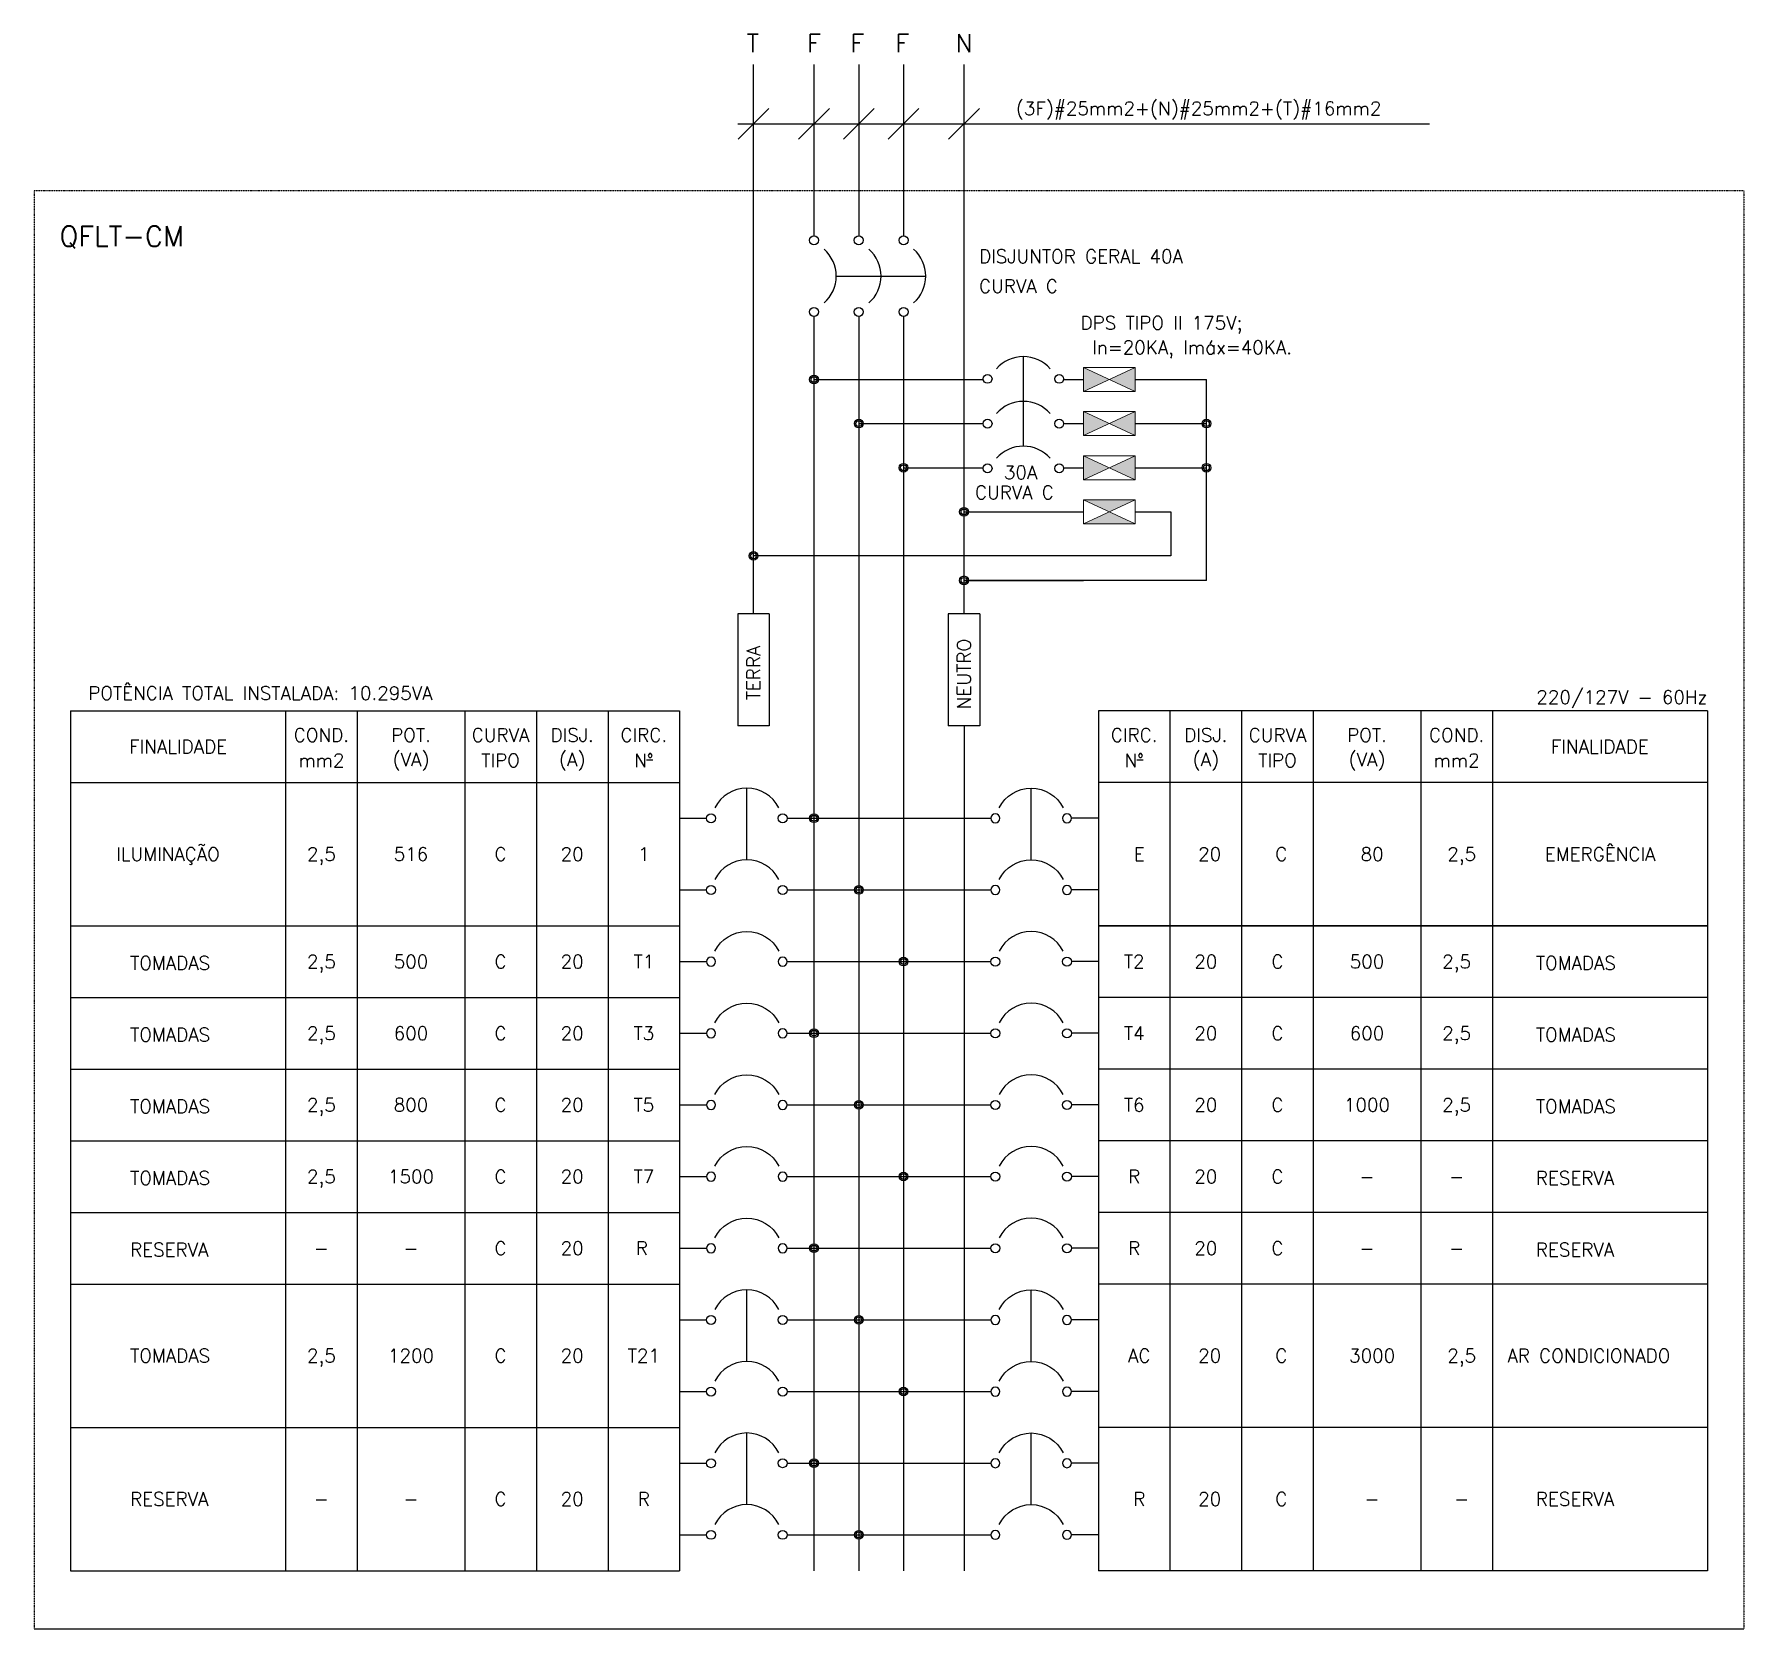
# Model space of a CAD drawing. Header units: millimetres. Extents: x 27525 to 1347740, y 16401 to 59429.
# Drawn here: x 677474 to 687019, y 17438 to 26340 of the extents above; entities that cross this region are included whole.
import ezdxf
from ezdxf.enums import TextEntityAlignment as Align

# ---------------------------------------------------------------- set-up
doc = ezdxf.new("R2010")
doc.units = ezdxf.units.MM
doc.linetypes.add('DIVIDE', pattern=[1.25, 0.5, -0.25, 0, -0.25, 0, -0.25])
for name, color, linetype in [('DET-010', 7, 'Continuous'), ('DET-015', 1, 'DIVIDE'), ('DET-025', 3, 'Continuous'), ('DET-060', 4, 'Continuous'), ('ELETRICA', 3, 'Continuous'), ('LINHA3', 3, 'Continuous'), ('PERFILADO', 2, 'Continuous')]:
    doc.layers.add(name, color=color, linetype=linetype)
doc.layers.add('Elétrica', color=7, linetype='Continuous', lineweight=18, true_color=0x0000e0)
doc.styles.add('R140', font='romans.shx', dxfattribs={"width": 0.85, "height": 0.175})
doc.styles.add('R60', font='romans.shx', dxfattribs={"height": 0.15})
doc.styles.add('R80', font='romans.shx', dxfattribs={"height": 0.1})

msp = doc.modelspace()

# ---------------------------------------------------------------- texts
at = {"layer": 'DET-025'}
for s, height, style, p in [('T', 100, 'R80', (681451.864, 26239.995)), ('F', 100, 'R80', (681789.364, 26239.995)), ('F', 100, 'R80', (682031.912, 26239.995)), ('F', 100, 'R80', (682281.912, 26239.995)), ('N', 100, 'R80', (682619.412, 26239.995)), ('(3F)#25mm2+(N)#25mm2+(T)#16mm2', 75, 'R60', (682954.515, 25888.26)), ('DISJUNTOR GERAL 40A', 75, 'R60', (682749.425, 25062.533)), ('CURVA C', 75, 'R60', (682749.425, 24895.777)), ('DPS TIPO II 175V;', 75, 'R60', (683316.019, 24691.111)), (' In=20KA, Imáx=40KA.', 75, 'R60', (683329.69, 24554.504)), ('30A', 75, 'R60', (682888.279, 23856.333)), ('CURVA C', 75, 'R60', (682726.598, 23744.519)), ('POTÊNCIA TOTAL INSTALADA: 10.295VA', 75, 'R60', (677775.97, 22624.299))]:
    msp.add_text(s, height=height, dxfattribs=dict(at, style=style)).set_placement(p)
at = {"layer": 'DET-025', "style": 'R60'}
for s, p in [('TERRA', (681527.884, 22622.165)), ('NEUTRO', (682702.884, 22572.598))]:
    msp.add_text(s, height=75, rotation=90, dxfattribs=at).set_placement(p)
msp.add_text('220/127V - 60Hz', height=75, dxfattribs=at).set_placement((686815.384, 22639.423), align=Align.MIDDLE_RIGHT)
for s, p in [('COND.', (679077.884, 22427.508)), ('POT.', (679577.884, 22427.508)), ('CURVA', (680077.884, 22427.508)), ('DISJ.', (680477.884, 22427.508)), ('CIRC.', (680877.884, 22427.508)), ('CIRC.', (683615.384, 22427.508)), ('DISJ.', (684015.384, 22427.508)), ('CURVA', (684415.384, 22427.508)), ('POT.', (684915.384, 22427.508)), ('COND.', (685415.384, 22427.508)), ('FINALIDADE', (678277.884, 22362.858)), ('(VA)', (679577.884, 22286.116)), ('(A)', (680477.884, 22286.116)), ('(A)', (684015.384, 22286.116)), ('(VA)', (684915.384, 22286.116)), ('FINALIDADE', (686215.384, 22362.858)), ('mm2', (679077.884, 22286.116)), ('TIPO', (680077.884, 22286.116)), ('N%%d', (680877.884, 22286.116)), ('N%%d', (683615.384, 22286.116)), ('TIPO', (684415.384, 22286.116)), ('mm2', (685415.384, 22286.116))]:
    msp.add_text(s, height=75, dxfattribs=at).set_placement(p, align=Align.MIDDLE)
at = {"layer": 'ELETRICA', "style": 'R140'}
msp.add_text('QFLT-CM', height=112.5, dxfattribs=at).set_placement((677615.283, 25155.967))

# ---------------------------------------------------------------- blocks, each defined once
blk = doc.blocks.new('BI-L')
at = {"layer": 'DET-025'}
for p, q in [((0, 0.8), (0, 0)), ((1.2, 0.8), (1.2, 0)), ((1.6, 0.8), (1.6, 0)), ((2.2, 0.8), (2.2, 0)), ((2.6, 0.8), (2.6, 0)), ((3, 0.8), (3, 0)), ((3.4, 0.8), (3.4, 0)), ((3.775, 0.3686), (3.775, 0.7686)), ((3.4, 0.6), (3.55, 0.6)), ((3.4, 0.2), (3.55, 0.2)), ((0, 0), (3.4, 0))]:
    blk.add_line(p, q, dxfattribs=at)
for centre in [(3.575, 0.6), (3.975, 0.6), (3.575, 0.2), (3.975, 0.2)]:
    blk.add_circle(centre, 0.025, dxfattribs=at)
for centre in [(3.775, 0.5686), (3.775, 0.1686)]:
    blk.add_arc(centre, 0.2, 26.66296, 153.33704, dxfattribs=at)
at = {"layer": 'DET-025', "style": 'R60', "oblique": -180, "text_generation_flag": 6}
blk.add_attdef('FINALIDADE', text='', height=0.075, rotation=180, dxfattribs=at).set_placement((0.1968, 0.4), align=Align.MIDDLE_LEFT)
for tag, p in [('MM2', (1.4, 0.4)), ('POTENCIA', (1.9, 0.4)), ('CURVA', (2.4, 0.4)), ('DISJ', (2.8, 0.4)), ('CTO', (3.2, 0.4))]:
    blk.add_attdef(tag, text='', height=0.075, rotation=180, dxfattribs=at).set_placement(p, align=Align.MIDDLE_CENTER)
blk = doc.blocks.new('MONO-RN')
at = {"layer": 'DET-025'}
for p, q in [((0, 0), (0, -0.4)), ((0.4, 0), (0.4, -0.4)), ((0.8, 0), (0.8, -0.4)), ((1.2, 0), (1.2, -0.4)), ((1.8, 0), (1.8, -0.4)), ((2.2, 0), (2.2, -0.4)), ((3.4, 0), (3.4, -0.4)), ((0, -0.2), (-0.15, -0.2)), ((3.4, -0.4), (0, -0.4))]:
    blk.add_line(p, q, dxfattribs=at)
for centre in [(-0.575, -0.2), (-0.175, -0.2)]:
    blk.add_circle(centre, 0.025, dxfattribs=at)
blk.add_arc((-0.375, -0.2314), 0.2, 26.66296, 153.33704, dxfattribs=at)
at = {"layer": 'DET-025', "style": 'R60'}
for tag, p in [('CTO', (0.2, -0.2)), ('DISJ', (0.6, -0.2)), ('CURVA', (1, -0.2)), ('POTENCIA', (1.5, -0.2)), ('MM2', (2, -0.2))]:
    blk.add_attdef(tag, text='', height=0.075, dxfattribs=at).set_placement(p, align=Align.MIDDLE_CENTER)
blk.add_attdef('FINALIDADE', text='', height=0.075, dxfattribs=at).set_placement((2.4, -0.2), align=Align.MIDDLE_LEFT)
blk = doc.blocks.new('BI-R')
at = {"layer": 'DET-025'}
for p, q in [((0, 0.8), (0, 0)), ((1.2, 0.8), (1.2, 0)), ((1.6, 0.8), (1.6, 0)), ((2.2, 0.8), (2.2, 0)), ((2.6, 0.8), (2.6, 0)), ((3, 0.8), (3, 0)), ((3.4, 0.8), (3.4, 0)), ((3.775, 0.3686), (3.775, 0.7686)), ((3.4, 0.6), (3.55, 0.6)), ((3.4, 0.2), (3.55, 0.2)), ((0, 0), (3.4, 0))]:
    blk.add_line(p, q, dxfattribs=at)
for centre in [(3.575, 0.6), (3.975, 0.6), (3.575, 0.2), (3.975, 0.2)]:
    blk.add_circle(centre, 0.025, dxfattribs=at)
for centre in [(3.775, 0.5686), (3.775, 0.1686)]:
    blk.add_arc(centre, 0.2, 26.66296, 153.33704, dxfattribs=at)
at = {"layer": 'DET-025', "style": 'R60'}
blk.add_attdef('FINALIDADE', text='', height=0.075, dxfattribs=at).set_placement((0.1968, 0.4), align=Align.MIDDLE_LEFT)
for tag, p in [('MM2', (1.4, 0.4)), ('POTENCIA', (1.9, 0.4)), ('CURVA', (2.4, 0.4)), ('DISJ', (2.8, 0.4)), ('CTO', (3.2, 0.4))]:
    blk.add_attdef(tag, text='', height=0.075, dxfattribs=at).set_placement(p, align=Align.MIDDLE_CENTER)

# ---------------------------------------------------------------- hatches: boundary and pattern name
at = {"layer": 'Elétrica'}
h = msp.add_hatch(color=1, dxfattribs=at)
h.paths.add_polyline_path([(683476.604, 24412.064), (683620.965, 24345.033), (683620.965, 24479.094)])
h.paths.add_polyline_path([(683476.604, 24412.064), (683332.243, 24479.094), (683332.243, 24345.033)])
h = msp.add_hatch(color=1, dxfattribs=at)
h.paths.add_polyline_path([(683476.604, 24166.076), (683620.965, 24099.045), (683620.965, 24233.106)])
h.paths.add_polyline_path([(683476.604, 24166.076), (683332.243, 24233.106), (683332.243, 24099.045)])
h = msp.add_hatch(color=1, dxfattribs=at)
h.paths.add_polyline_path([(683476.604, 23920.088), (683620.965, 23853.057), (683620.965, 23987.118)])
h.paths.add_polyline_path([(683476.604, 23920.088), (683332.243, 23987.118), (683332.243, 23853.057)])
h = msp.add_hatch(color=1, dxfattribs=at)
h.paths.add_polyline_path([(683332.243, 23741.13), (683476.604, 23674.1), (683620.965, 23741.13)])
h.paths.add_polyline_path([(683476.604, 23674.1), (683332.243, 23607.07), (683620.965, 23607.07)])

# ---------------------------------------------------------------- linework, layer by layer
at = {"layer": 'DET-010'}
for p, q in [((681404.557, 25753.531), (681576.211, 25925.185)), ((681742.057, 25753.531), (681913.711, 25925.185)), ((681992.057, 25753.531), (682163.711, 25925.185)), ((682242.057, 25753.531), (682413.711, 25925.185)), ((682579.557, 25753.531), (682751.211, 25925.185)), ((681403.263, 25839.358), (685264.057, 25839.358))]:
    msp.add_line(p, q, dxfattribs=at)
at = {"layer": 'DET-015', "linetype": 'DIVIDE'}
for p, q in [((677474.334, 25467.828), (687018.935, 25467.828)), ((677474.334, 25467.828), (677474.334, 17438.374)), ((687018.935, 25467.828), (687018.935, 17438.374))]:
    msp.add_line(p, q, dxfattribs=at)
at = {"layer": 'DET-025'}
for p, q in [((681952.026, 24989.63), (682452.026, 24989.63)), ((682996.758, 24040.218), (682996.758, 24540.218)), ((677677.884, 22562.858), (681077.884, 22562.858)), ((677677.884, 22562.858), (677677.884, 22162.858)), ((678077.884, 22562.858), (681077.884, 22562.858)), ((678877.884, 22562.858), (678877.884, 22162.858)), ((679277.884, 22562.858), (679277.884, 22162.858)), ((679877.884, 22562.858), (679877.884, 22162.858)), ((680277.884, 22562.858), (680277.884, 22162.858)), ((680677.884, 22562.858), (680677.884, 22162.858)), ((681077.884, 22562.858), (681077.884, 22162.858)), ((686415.384, 22562.858), (683415.384, 22562.858)), ((686815.384, 22562.858), (683415.384, 22562.858)), ((683415.384, 22562.858), (683415.384, 22162.858)), ((683815.384, 22562.858), (683815.384, 22162.858)), ((684215.384, 22562.858), (684215.384, 22162.858)), ((684615.384, 22562.858), (684615.384, 22162.858)), ((685215.384, 22562.858), (685215.384, 22162.858)), ((685615.384, 22562.858), (685615.384, 22162.858)), ((686815.384, 22562.858), (686815.384, 22162.858)), ((680893.273, 22289.01), (680928.028, 22289.01)), ((683630.773, 22289.01), (683665.528, 22289.01)), ((677677.884, 22162.858), (681077.884, 22162.858)), ((686815.384, 22162.858), (683415.384, 22162.858)), ((681677.884, 21962.858), (682815.384, 21962.858)), ((681677.884, 21562.858), (682815.384, 21562.858)), ((681677.884, 21162.858), (682815.384, 21162.858)), ((681677.884, 20762.858), (682815.384, 20762.858)), ((681677.884, 20362.858), (682815.384, 20362.858)), ((681677.884, 19962.858), (682815.384, 19962.858)), ((681677.884, 19562.858), (682815.384, 19562.858)), ((681677.884, 19162.858), (682815.384, 19162.858)), ((681677.884, 19162.858), (682815.384, 19162.858)), ((681677.884, 18762.858), (682815.384, 18762.858)), ((681677.884, 18362.858), (682815.384, 18362.858)), ((681677.884, 17962.858), (682815.384, 17962.858))]:
    msp.add_line(p, q, dxfattribs=at)
for centre, radius in [((681827.884, 25189.63), 25), ((682077.884, 25189.63), 25), ((682327.884, 25189.63), 25), ((681827.884, 24789.63), 25), ((682077.884, 24789.63), 25), ((682327.884, 24789.63), 25), ((681827.884, 24412.064), 24.3), ((682796.758, 24416.076), 25), ((683196.758, 24416.076), 25), ((681827.884, 24412.064), 16.2), ((682077.884, 24166.076), 24.3), ((682077.884, 24166.076), 16.2), ((682796.758, 24166.076), 25), ((683196.758, 24166.076), 25), ((684018.46, 24166.076), 24.3), ((684018.46, 24166.076), 16.2), ((682327.884, 23920.088), 24.3), ((682327.884, 23920.088), 16.2), ((682796.758, 23916.076), 25), ((683196.758, 23916.076), 25), ((684018.46, 23920.088), 24.3), ((684018.46, 23920.088), 16.2), ((682665.384, 23674.1), 24.3), ((682665.384, 23674.1), 16.2), ((681490.384, 23428.112), 24.3), ((681490.384, 23428.112), 16.2), ((682665.384, 23291.199), 24.3), ((682665.384, 23291.199), 16.2), ((681827.884, 21962.858), 24.3), ((681827.884, 21962.858), 16.2), ((682077.884, 21562.858), 24.3), ((682077.884, 21562.858), 16.2), ((682327.884, 21162.858), 24.3), ((682327.884, 21162.858), 16.2), ((681827.884, 20762.858), 24.3), ((681827.884, 20762.858), 16.2), ((682077.884, 20362.858), 24.3), ((682077.884, 20362.858), 16.2), ((682327.884, 19962.858), 24.3), ((682327.884, 19962.858), 16.2), ((681827.884, 19562.858), 24.3), ((681827.884, 19562.858), 16.2), ((682077.884, 19162.858), 24.3), ((682077.884, 19162.858), 16.2), ((682327.884, 18762.858), 24.3), ((682327.884, 18762.858), 16.2), ((681827.884, 18362.858), 24.3), ((681827.884, 18362.858), 16.2), ((682077.884, 17962.858), 24.3), ((682077.884, 17962.858), 16.2)]:
    msp.add_circle(centre, radius, dxfattribs=at)
for centre, start, end in [((681752.026, 24989.63), 311.4096221, 48.5903779), ((682002.026, 24989.63), 311.4096221, 48.5903779), ((682252.026, 24989.63), 311.4096221, 48.5903779), ((682996.758, 24340.218), 41.4096221, 138.5903779), ((682996.758, 24090.218), 41.4096221, 138.5903779), ((682996.758, 23840.218), 41.4096221, 138.5903779)]:
    msp.add_arc(centre, 200, start, end, dxfattribs=at)
at = {"layer": 'DET-060'}
for p, q in [((681490.384, 23103.615), (681490.384, 26170.742)), ((681827.884, 26170.742), (681827.884, 25214.63)), ((682077.884, 26170.742), (682077.884, 25214.63)), ((682327.884, 26170.742), (682327.884, 25214.63)), ((682665.384, 23103.615), (682665.384, 26170.742)), ((681827.884, 24764.63), (681827.884, 17762.858)), ((682077.884, 24764.63), (682077.884, 17762.858)), ((682327.884, 24764.63), (682327.884, 17762.858)), ((681827.884, 24412.064), (682772.082, 24412.064)), ((683221.434, 24412.064), (683332.243, 24412.064)), ((683620.965, 24412.064), (684018.46, 24412.064)), ((684018.46, 23291.199), (684018.46, 24412.064)), ((682077.884, 24166.076), (682771.758, 24166.076)), ((683221.758, 24166.076), (683332.243, 24166.076)), ((683620.965, 24166.076), (684018.46, 24166.076)), ((682327.884, 23920.088), (682772.082, 23920.088)), ((683221.434, 23920.088), (683332.243, 23920.088)), ((683620.965, 23920.088), (684018.46, 23920.088)), ((682665.384, 23674.1), (683332.243, 23674.1)), ((683620.965, 23674.1), (683819.712, 23674.1)), ((683819.712, 23674.1), (683819.712, 23428.112)), ((683819.712, 23428.112), (681490.384, 23428.112)), ((682665.384, 23291.199), (683332.243, 23291.199)), ((684018.46, 23291.199), (682665.384, 23291.199)), ((681577.884, 23103.615), (681402.884, 23103.615)), ((681402.884, 23103.615), (681402.884, 22478.615)), ((681577.884, 23103.615), (681577.884, 22478.615)), ((682752.884, 23103.615), (682577.884, 23103.615)), ((682577.884, 23103.615), (682577.884, 22478.615)), ((682752.884, 23103.615), (682752.884, 22478.615)), ((681577.884, 22478.615), (681402.884, 22478.615)), ((682752.884, 22478.615), (682577.884, 22478.615)), ((682665.384, 22478.615), (682665.384, 17762.858))]:
    msp.add_line(p, q, dxfattribs=at)
at = {"layer": 'Elétrica'}
for p, q in [((683620.965, 24479.094), (683332.243, 24345.033)), ((683620.965, 24345.033), (683332.243, 24479.094)), ((683620.965, 24233.106), (683332.243, 24099.045)), ((683620.965, 23987.118), (683332.243, 23853.057)), ((683620.965, 23853.057), (683332.243, 23987.118)), ((683620.965, 23607.07), (683332.243, 23741.13)), ((683620.965, 23741.13), (683332.243, 23607.07))]:
    msp.add_line(p, q, dxfattribs=at)
at = {"layer": 'Elétrica', "color": 1}
msp.add_line((683620.965, 24099.045), (683332.243, 24233.106), dxfattribs=at)
at = {"layer": 'Elétrica'}
for points in [[(683620.965, 24479.094), (683620.965, 24345.033), (683332.243, 24345.033), (683332.243, 24479.094)], [(683620.965, 24233.106), (683620.965, 24099.045), (683332.243, 24099.045), (683332.243, 24233.106)], [(683620.965, 23987.118), (683620.965, 23853.057), (683332.243, 23853.057), (683332.243, 23987.118)], [(683620.965, 23741.13), (683620.965, 23607.07), (683332.243, 23607.07), (683332.243, 23741.13)]]:
    msp.add_lwpolyline(points, close=True, dxfattribs=at)
at = {"layer": 'LINHA3'}
for p, q in [((677677.884, 21362.858), (681077.884, 21362.858)), ((683415.384, 21362.858), (686815.384, 21362.858))]:
    msp.add_line(p, q, dxfattribs=at)
at = {"layer": 'PERFILADO', "color": 1, "linetype": 'Continuous', "lineweight": -2, "ltscale": 50}
msp.add_line((677474.334, 17438.374), (687018.935, 17438.374), dxfattribs=at)

# ---------------------------------------------------------------- block references
ref = msp.add_blockref('BI-L', (677677.884, 21362.858), dxfattribs=dict(xscale=1000, yscale=1000, zscale=1000))
ref.add_attrib('MM2', '2,5', dxfattribs={"layer": 'DET-025', "height": 75, "rotation": 180, "style": 'R60', "text_generation_flag": 6}).set_placement((679077.884, 21762.858), align=Align.MIDDLE_CENTER)
ref.add_attrib('FINALIDADE', 'ILUMINAÇÃO', dxfattribs={"layer": 'DET-025', "height": 75, "rotation": 180, "style": 'R60', "text_generation_flag": 6}).set_placement((677931.949, 21762.844), align=Align.MIDDLE_LEFT)
ref.add_attrib('CURVA', 'C', dxfattribs={"layer": 'DET-025', "height": 75, "rotation": 180, "style": 'R60', "text_generation_flag": 6}).set_placement((680077.884, 21762.858), align=Align.MIDDLE_CENTER)
ref.add_attrib('POTENCIA', '516', dxfattribs={"layer": 'DET-025', "height": 75, "rotation": 180, "style": 'R60', "text_generation_flag": 6}).set_placement((679577.884, 21762.858), align=Align.MIDDLE_CENTER)
ref.add_attrib('DISJ', '20', dxfattribs={"layer": 'DET-025', "height": 75, "rotation": 180, "style": 'R60', "text_generation_flag": 6}).set_placement((680477.884, 21762.858), align=Align.MIDDLE_CENTER)
ref.add_attrib('CTO', '1', dxfattribs={"layer": 'DET-025', "height": 75, "rotation": 180, "style": 'R60', "text_generation_flag": 6}).set_placement((680877.884, 21762.858), align=Align.MIDDLE_CENTER)
ref = msp.add_blockref('BI-L', (677677.884, 18562.858), dxfattribs=dict(xscale=1000, yscale=1000, zscale=1000))
ref.add_attrib('MM2', '2,5', dxfattribs={"layer": 'DET-025', "height": 75, "rotation": 180, "style": 'R60', "text_generation_flag": 6}).set_placement((679077.884, 18962.858), align=Align.MIDDLE_CENTER)
ref.add_attrib('FINALIDADE', 'TOMADAS', dxfattribs={"layer": 'DET-025', "height": 75, "rotation": 180, "style": 'R60', "text_generation_flag": 6}).set_placement((678009.595, 18962.844), align=Align.MIDDLE_LEFT)
ref.add_attrib('CURVA', 'C', dxfattribs={"layer": 'DET-025', "height": 75, "rotation": 180, "style": 'R60', "text_generation_flag": 6}).set_placement((680077.884, 18962.858), align=Align.MIDDLE_CENTER)
ref.add_attrib('POTENCIA', '1200', dxfattribs={"layer": 'DET-025', "height": 75, "rotation": 180, "style": 'R60', "text_generation_flag": 6}).set_placement((679577.884, 18962.858), align=Align.MIDDLE_CENTER)
ref.add_attrib('DISJ', '20', dxfattribs={"layer": 'DET-025', "height": 75, "rotation": 180, "style": 'R60', "text_generation_flag": 6}).set_placement((680477.884, 18962.858), align=Align.MIDDLE_CENTER)
ref.add_attrib('CTO', 'T21', dxfattribs={"layer": 'DET-025', "height": 75, "rotation": 180, "style": 'R60', "text_generation_flag": 6}).set_placement((680877.884, 18962.858), align=Align.MIDDLE_CENTER)
ref = msp.add_blockref('BI-L', (677677.884, 17762.858), dxfattribs=dict(xscale=1000, yscale=1000, zscale=1000))
ref.add_attrib('MM2', '-', dxfattribs={"layer": 'DET-025', "height": 75, "rotation": 180, "style": 'R60', "text_generation_flag": 6}).set_placement((679077.884, 18162.858), align=Align.MIDDLE_CENTER)
ref.add_attrib('FINALIDADE', 'RESERVA', dxfattribs={"layer": 'DET-025', "height": 75, "rotation": 180, "style": 'R60', "text_generation_flag": 6}).set_placement((678009.595, 18162.844), align=Align.MIDDLE_LEFT)
ref.add_attrib('CURVA', 'C', dxfattribs={"layer": 'DET-025', "height": 75, "rotation": 180, "style": 'R60', "text_generation_flag": 6}).set_placement((680077.884, 18162.858), align=Align.MIDDLE_CENTER)
ref.add_attrib('POTENCIA', '-', dxfattribs={"layer": 'DET-025', "height": 75, "rotation": 180, "style": 'R60', "text_generation_flag": 6}).set_placement((679577.884, 18162.858), align=Align.MIDDLE_CENTER)
ref.add_attrib('DISJ', '20', dxfattribs={"layer": 'DET-025', "height": 75, "rotation": 180, "style": 'R60', "text_generation_flag": 6}).set_placement((680477.884, 18162.858), align=Align.MIDDLE_CENTER)
ref.add_attrib('CTO', 'R', dxfattribs={"layer": 'DET-025', "height": 75, "rotation": 180, "style": 'R60', "text_generation_flag": 6}).set_placement((680877.884, 18162.858), align=Align.MIDDLE_CENTER)
at = {"layer": 'DET-025'}
ref = msp.add_blockref('BI-R', (686815.384, 21362.858), dxfattribs=dict(at, xscale=-1000, yscale=1000, zscale=1000))
ref.add_attrib('FINALIDADE', 'EMERGÊNCIA', dxfattribs={"height": 75, "style": 'R60'}).set_placement((685908.241, 21762.844), align=Align.MIDDLE_LEFT)
ref.add_attrib('MM2', '2,5', dxfattribs={"height": 75, "style": 'R60'}).set_placement((685443.956, 21762.858), align=Align.MIDDLE_CENTER)
ref.add_attrib('CURVA', 'C', dxfattribs={"height": 75, "style": 'R60'}).set_placement((684436.813, 21762.858), align=Align.MIDDLE_CENTER)
ref.add_attrib('POTENCIA', '80', dxfattribs={"height": 75, "style": 'R60'}).set_placement((684943.956, 21762.858), align=Align.MIDDLE_CENTER)
ref.add_attrib('DISJ', '20', dxfattribs={"height": 75, "style": 'R60'}).set_placement((684036.813, 21762.858), align=Align.MIDDLE_CENTER)
ref.add_attrib('CTO', 'E', dxfattribs={"height": 75, "style": 'R60'}).set_placement((683643.956, 21762.858), align=Align.MIDDLE_CENTER)
ref = msp.add_blockref('MONO-RN', (681077.884, 21362.858), dxfattribs=dict(at, xscale=-1000, yscale=1000, zscale=1000))
ref.add_attrib('CURVA', 'C', dxfattribs={"height": 75, "style": 'R60'}).set_placement((680077.884, 21162.858), align=Align.MIDDLE_CENTER)
ref.add_attrib('POTENCIA', '500', dxfattribs={"height": 75, "style": 'R60'}).set_placement((679577.884, 21162.858), align=Align.MIDDLE_CENTER)
ref.add_attrib('FINALIDADE', 'TOMADAS', dxfattribs={"height": 75, "style": 'R60'}).set_placement((678009.595, 21154.85), align=Align.MIDDLE_LEFT)
ref.add_attrib('MM2', '2,5', dxfattribs={"height": 75, "style": 'R60'}).set_placement((679077.884, 21162.858), align=Align.MIDDLE_CENTER)
ref.add_attrib('CTO', 'T1', dxfattribs={"height": 75, "style": 'R60'}).set_placement((680877.884, 21162.858), align=Align.MIDDLE_CENTER)
ref.add_attrib('DISJ', '20', dxfattribs={"height": 75, "style": 'R60'}).set_placement((680477.884, 21162.858), align=Align.MIDDLE_CENTER)
ref = msp.add_blockref('MONO-RN', (683415.384, 21362.858), dxfattribs=dict(at, xscale=1000, yscale=1000, zscale=1000))
ref.add_attrib('CURVA', 'C', dxfattribs={"height": 75, "style": 'R60'}).set_placement((684415.384, 21162.858), align=Align.MIDDLE_CENTER)
ref.add_attrib('POTENCIA', '500', dxfattribs={"height": 75, "style": 'R60'}).set_placement((684915.384, 21162.858), align=Align.MIDDLE_CENTER)
ref.add_attrib('FINALIDADE', 'TOMADAS', dxfattribs={"height": 75, "style": 'R60'}).set_placement((685857.872, 21154.85), align=Align.MIDDLE_LEFT)
ref.add_attrib('MM2', '2,5', dxfattribs={"height": 75, "style": 'R60'}).set_placement((685415.384, 21162.858), align=Align.MIDDLE_CENTER)
ref.add_attrib('CTO', 'T2', dxfattribs={"height": 75, "style": 'R60'}).set_placement((683615.384, 21162.858), align=Align.MIDDLE_CENTER)
ref.add_attrib('DISJ', '20', dxfattribs={"height": 75, "style": 'R60'}).set_placement((684015.384, 21162.858), align=Align.MIDDLE_CENTER)
ref = msp.add_blockref('MONO-RN', (681077.884, 20962.858), dxfattribs=dict(at, xscale=-1000, yscale=1000, zscale=1000))
ref.add_attrib('CURVA', 'C', dxfattribs={"height": 75, "style": 'R60'}).set_placement((680077.884, 20762.858), align=Align.MIDDLE_CENTER)
ref.add_attrib('POTENCIA', '600', dxfattribs={"height": 75, "style": 'R60'}).set_placement((679577.884, 20762.858), align=Align.MIDDLE_CENTER)
ref.add_attrib('FINALIDADE', 'TOMADAS', dxfattribs={"height": 75, "style": 'R60'}).set_placement((678009.595, 20754.85), align=Align.MIDDLE_LEFT)
ref.add_attrib('MM2', '2,5', dxfattribs={"height": 75, "style": 'R60'}).set_placement((679077.884, 20762.858), align=Align.MIDDLE_CENTER)
ref.add_attrib('CTO', 'T3', dxfattribs={"height": 75, "style": 'R60'}).set_placement((680877.884, 20762.858), align=Align.MIDDLE_CENTER)
ref.add_attrib('DISJ', '20', dxfattribs={"height": 75, "style": 'R60'}).set_placement((680477.884, 20762.858), align=Align.MIDDLE_CENTER)
ref = msp.add_blockref('MONO-RN', (683415.384, 20962.858), dxfattribs=dict(at, xscale=1000, yscale=1000, zscale=1000))
ref.add_attrib('CURVA', 'C', dxfattribs={"height": 75, "style": 'R60'}).set_placement((684415.384, 20762.858), align=Align.MIDDLE_CENTER)
ref.add_attrib('POTENCIA', '600', dxfattribs={"height": 75, "style": 'R60'}).set_placement((684915.384, 20762.858), align=Align.MIDDLE_CENTER)
ref.add_attrib('FINALIDADE', 'TOMADAS', dxfattribs={"height": 75, "style": 'R60'}).set_placement((685857.872, 20754.85), align=Align.MIDDLE_LEFT)
ref.add_attrib('MM2', '2,5', dxfattribs={"height": 75, "style": 'R60'}).set_placement((685415.384, 20762.858), align=Align.MIDDLE_CENTER)
ref.add_attrib('CTO', 'T4', dxfattribs={"height": 75, "style": 'R60'}).set_placement((683615.384, 20762.858), align=Align.MIDDLE_CENTER)
ref.add_attrib('DISJ', '20', dxfattribs={"height": 75, "style": 'R60'}).set_placement((684015.384, 20762.858), align=Align.MIDDLE_CENTER)
ref = msp.add_blockref('MONO-RN', (681077.884, 20562.858), dxfattribs=dict(at, xscale=-1000, yscale=1000, zscale=1000))
ref.add_attrib('CURVA', 'C', dxfattribs={"height": 75, "style": 'R60'}).set_placement((680077.884, 20362.858), align=Align.MIDDLE_CENTER)
ref.add_attrib('POTENCIA', '800', dxfattribs={"height": 75, "style": 'R60'}).set_placement((679577.884, 20362.858), align=Align.MIDDLE_CENTER)
ref.add_attrib('FINALIDADE', 'TOMADAS', dxfattribs={"height": 75, "style": 'R60'}).set_placement((678009.595, 20354.85), align=Align.MIDDLE_LEFT)
ref.add_attrib('MM2', '2,5', dxfattribs={"height": 75, "style": 'R60'}).set_placement((679077.884, 20362.858), align=Align.MIDDLE_CENTER)
ref.add_attrib('CTO', 'T5', dxfattribs={"height": 75, "style": 'R60'}).set_placement((680877.884, 20362.858), align=Align.MIDDLE_CENTER)
ref.add_attrib('DISJ', '20', dxfattribs={"height": 75, "style": 'R60'}).set_placement((680477.884, 20362.858), align=Align.MIDDLE_CENTER)
ref = msp.add_blockref('MONO-RN', (683415.384, 20562.858), dxfattribs=dict(at, xscale=1000, yscale=1000, zscale=1000))
ref.add_attrib('CURVA', 'C', dxfattribs={"height": 75, "style": 'R60'}).set_placement((684415.384, 20362.858), align=Align.MIDDLE_CENTER)
ref.add_attrib('POTENCIA', '1000', dxfattribs={"height": 75, "style": 'R60'}).set_placement((684915.384, 20362.858), align=Align.MIDDLE_CENTER)
ref.add_attrib('FINALIDADE', 'TOMADAS', dxfattribs={"height": 75, "style": 'R60'}).set_placement((685857.872, 20354.85), align=Align.MIDDLE_LEFT)
ref.add_attrib('MM2', '2,5', dxfattribs={"height": 75, "style": 'R60'}).set_placement((685415.384, 20362.858), align=Align.MIDDLE_CENTER)
ref.add_attrib('CTO', 'T6', dxfattribs={"height": 75, "style": 'R60'}).set_placement((683615.384, 20362.858), align=Align.MIDDLE_CENTER)
ref.add_attrib('DISJ', '20', dxfattribs={"height": 75, "style": 'R60'}).set_placement((684015.384, 20362.858), align=Align.MIDDLE_CENTER)
ref = msp.add_blockref('MONO-RN', (681077.884, 20162.858), dxfattribs=dict(at, xscale=-1000, yscale=1000, zscale=1000))
ref.add_attrib('CURVA', 'C', dxfattribs={"height": 75, "style": 'R60'}).set_placement((680077.884, 19962.858), align=Align.MIDDLE_CENTER)
ref.add_attrib('POTENCIA', '1500', dxfattribs={"height": 75, "style": 'R60'}).set_placement((679577.884, 19962.858), align=Align.MIDDLE_CENTER)
ref.add_attrib('FINALIDADE', 'TOMADAS', dxfattribs={"height": 75, "style": 'R60'}).set_placement((678009.595, 19954.85), align=Align.MIDDLE_LEFT)
ref.add_attrib('MM2', '2,5', dxfattribs={"height": 75, "style": 'R60'}).set_placement((679077.884, 19962.858), align=Align.MIDDLE_CENTER)
ref.add_attrib('CTO', 'T7', dxfattribs={"height": 75, "style": 'R60'}).set_placement((680877.884, 19962.858), align=Align.MIDDLE_CENTER)
ref.add_attrib('DISJ', '20', dxfattribs={"height": 75, "style": 'R60'}).set_placement((680477.884, 19962.858), align=Align.MIDDLE_CENTER)
ref = msp.add_blockref('MONO-RN', (683415.384, 20162.858), dxfattribs=dict(at, xscale=1000, yscale=1000, zscale=1000))
ref.add_attrib('CURVA', 'C', dxfattribs={"height": 75, "style": 'R60'}).set_placement((684415.384, 19962.858), align=Align.MIDDLE_CENTER)
ref.add_attrib('POTENCIA', '-', dxfattribs={"height": 75, "style": 'R60'}).set_placement((684915.384, 19962.858), align=Align.MIDDLE_CENTER)
ref.add_attrib('FINALIDADE', 'RESERVA', dxfattribs={"height": 75, "style": 'R60'}).set_placement((685857.872, 19954.85), align=Align.MIDDLE_LEFT)
ref.add_attrib('MM2', '-', dxfattribs={"height": 75, "style": 'R60'}).set_placement((685415.384, 19962.858), align=Align.MIDDLE_CENTER)
ref.add_attrib('CTO', 'R', dxfattribs={"height": 75, "style": 'R60'}).set_placement((683615.384, 19962.858), align=Align.MIDDLE_CENTER)
ref.add_attrib('DISJ', '20', dxfattribs={"height": 75, "style": 'R60'}).set_placement((684015.384, 19962.858), align=Align.MIDDLE_CENTER)
ref = msp.add_blockref('MONO-RN', (681077.884, 19762.858), dxfattribs=dict(at, xscale=-1000, yscale=1000, zscale=1000))
ref.add_attrib('CURVA', 'C', dxfattribs={"height": 75, "style": 'R60'}).set_placement((680077.884, 19562.858), align=Align.MIDDLE_CENTER)
ref.add_attrib('POTENCIA', '-', dxfattribs={"height": 75, "style": 'R60'}).set_placement((679577.884, 19562.858), align=Align.MIDDLE_CENTER)
ref.add_attrib('FINALIDADE', 'RESERVA', dxfattribs={"height": 75, "style": 'R60'}).set_placement((678009.595, 19554.85), align=Align.MIDDLE_LEFT)
ref.add_attrib('MM2', '-', dxfattribs={"height": 75, "style": 'R60'}).set_placement((679077.884, 19562.858), align=Align.MIDDLE_CENTER)
ref.add_attrib('CTO', 'R', dxfattribs={"height": 75, "style": 'R60'}).set_placement((680867.17, 19562.858), align=Align.MIDDLE_CENTER)
ref.add_attrib('DISJ', '20', dxfattribs={"height": 75, "style": 'R60'}).set_placement((680477.884, 19562.858), align=Align.MIDDLE_CENTER)
ref = msp.add_blockref('MONO-RN', (683415.384, 19762.858), dxfattribs=dict(at, xscale=1000, yscale=1000, zscale=1000))
ref.add_attrib('CURVA', 'C', dxfattribs={"height": 75, "style": 'R60'}).set_placement((684415.384, 19562.858), align=Align.MIDDLE_CENTER)
ref.add_attrib('POTENCIA', '-', dxfattribs={"height": 75, "style": 'R60'}).set_placement((684915.384, 19562.858), align=Align.MIDDLE_CENTER)
ref.add_attrib('FINALIDADE', 'RESERVA', dxfattribs={"height": 75, "style": 'R60'}).set_placement((685857.872, 19554.85), align=Align.MIDDLE_LEFT)
ref.add_attrib('MM2', '-', dxfattribs={"height": 75, "style": 'R60'}).set_placement((685415.384, 19562.858), align=Align.MIDDLE_CENTER)
ref.add_attrib('CTO', 'R', dxfattribs={"height": 75, "style": 'R60'}).set_placement((683615.384, 19562.858), align=Align.MIDDLE_CENTER)
ref.add_attrib('DISJ', '20', dxfattribs={"height": 75, "style": 'R60'}).set_placement((684015.384, 19562.858), align=Align.MIDDLE_CENTER)
ref = msp.add_blockref('BI-R', (686815.384, 18562.858), dxfattribs=dict(at, xscale=-1000, yscale=1000, zscale=1000))
ref.add_attrib('FINALIDADE', 'AR CONDICIONADO', dxfattribs={"height": 75, "style": 'R60'}).set_placement((685699.271, 18962.844), align=Align.MIDDLE_LEFT)
ref.add_attrib('MM2', '2,5', dxfattribs={"height": 75, "style": 'R60'}).set_placement((685443.956, 18962.858), align=Align.MIDDLE_CENTER)
ref.add_attrib('CURVA', 'C', dxfattribs={"height": 75, "style": 'R60'}).set_placement((684436.813, 18962.858), align=Align.MIDDLE_CENTER)
ref.add_attrib('POTENCIA', '3000', dxfattribs={"height": 75, "style": 'R60'}).set_placement((684943.956, 18962.858), align=Align.MIDDLE_CENTER)
ref.add_attrib('DISJ', '20', dxfattribs={"height": 75, "style": 'R60'}).set_placement((684036.813, 18962.858), align=Align.MIDDLE_CENTER)
ref.add_attrib('CTO', 'AC', dxfattribs={"height": 75, "style": 'R60'}).set_placement((683643.956, 18962.858), align=Align.MIDDLE_CENTER)
ref = msp.add_blockref('BI-R', (686815.384, 17762.858), dxfattribs=dict(at, xscale=-1000, yscale=1000, zscale=1000))
ref.add_attrib('FINALIDADE', 'RESERVA', dxfattribs={"height": 75, "style": 'R60'}).set_placement((685857.872, 18162.844), align=Align.MIDDLE_LEFT)
ref.add_attrib('MM2', '-', dxfattribs={"height": 75, "style": 'R60'}).set_placement((685443.956, 18162.858), align=Align.MIDDLE_CENTER)
ref.add_attrib('CURVA', 'C', dxfattribs={"height": 75, "style": 'R60'}).set_placement((684436.813, 18162.858), align=Align.MIDDLE_CENTER)
ref.add_attrib('POTENCIA', '-', dxfattribs={"height": 75, "style": 'R60'}).set_placement((684943.956, 18162.858), align=Align.MIDDLE_CENTER)
ref.add_attrib('DISJ', '20', dxfattribs={"height": 75, "style": 'R60'}).set_placement((684036.813, 18162.858), align=Align.MIDDLE_CENTER)
ref.add_attrib('CTO', 'R', dxfattribs={"height": 75, "style": 'R60'}).set_placement((683643.956, 18162.858), align=Align.MIDDLE_CENTER)

msp.set_redraw_order([(e.dxf.handle, doc.entitydb.next_handle()) for e in msp.query("TEXT MTEXT ATTDEF DIMENSION ARC_DIMENSION")])  # texts and dimensions are drawn at this point

doc.saveas('drawing.dxf')
